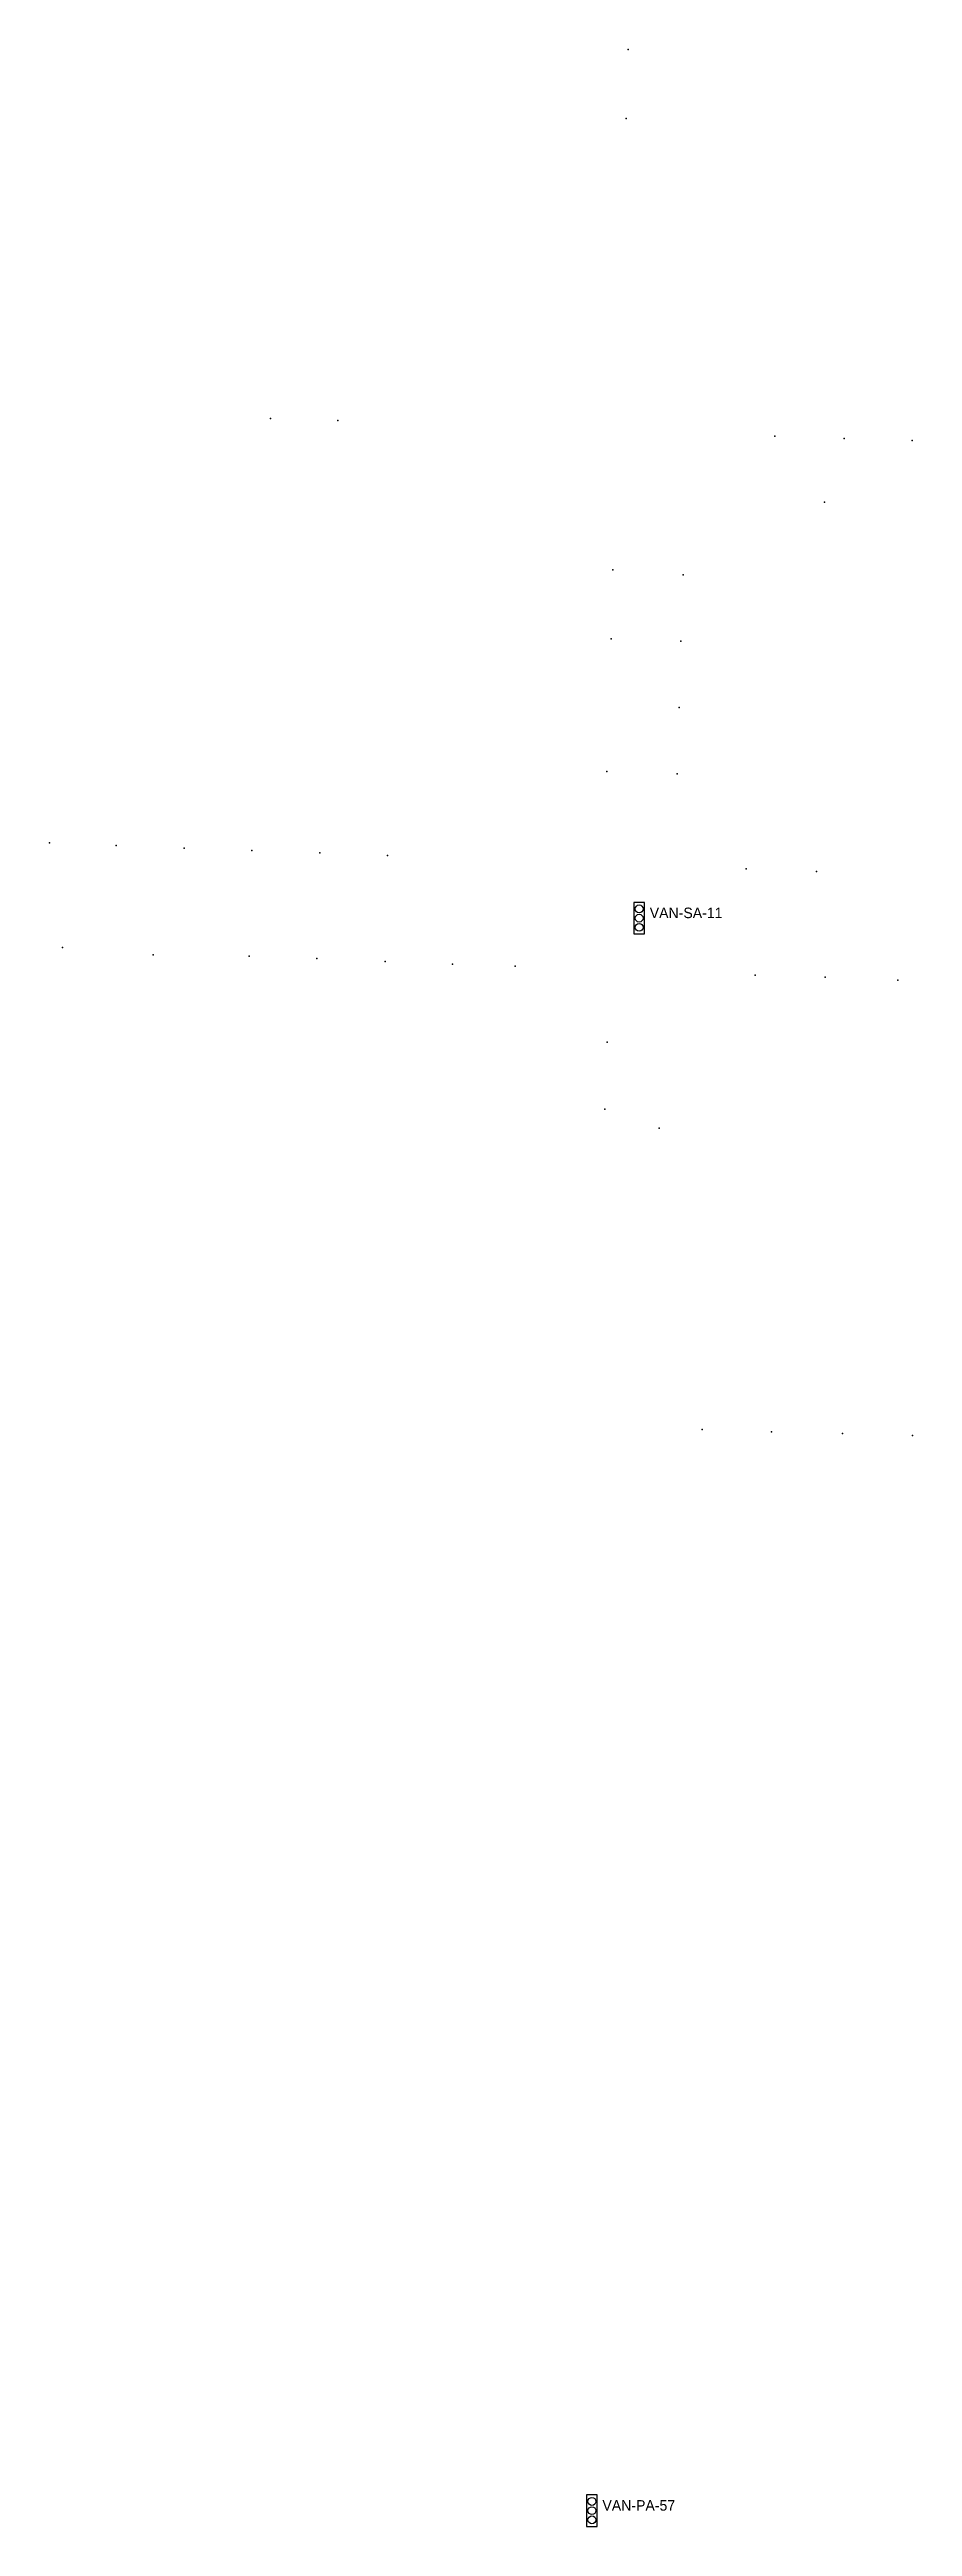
# Model space of a CAD drawing. Header units: inches. Extents: x 486474 to 494239, y 5455982 to 5460069.
# Drawn here: x 492396.9 to 492560.8, y 5456387.9 to 5456858.7 of the extents above; entities that cross this region are included whole.
import ezdxf

# ---------------------------------------------------------------- set-up
doc = ezdxf.new("R2010")
doc.units = ezdxf.units.IN
doc.header["$MEASUREMENT"] = 0
doc.layers.add('Parking Meters', color=10, linetype='Continuous')
doc.layers.add('Traffic Signals', color=10, linetype='Continuous')

msp = doc.modelspace()

# ---------------------------------------------------------------- texts
at = {"layer": 'Traffic Signals', "color": 1}
for s, p in [('VAN-SA-11', (492510.91, 5456693.58)), ('VAN-PA-57', (492501.92, 5456390.93))]:
    msp.add_text(s, height=2, dxfattribs=at).set_placement(p)

# ---------------------------------------------------------------- linework, layer by layer
at = {"layer": 'Parking Meters', "color": 7}
for p in [(492506.84, 5456858.65), (492506.84, 5456858.65), (492506.44, 5456845.56), (492506.44, 5456845.56), (492438.86, 5456788.53), (492438.86, 5456788.53), (492451.64, 5456788.14), (492451.64, 5456788.14), (492534.68, 5456785.16), (492534.68, 5456785.16), (492547.85, 5456784.73), (492547.85, 5456784.73), (492560.77, 5456784.36), (492560.77, 5456784.36), (492544.14, 5456772.66), (492544.14, 5456772.66), (492503.93, 5456759.77), (492503.93, 5456759.77), (492517.24, 5456758.83), (492517.24, 5456758.83), (492503.6, 5456746.68), (492503.6, 5456746.68), (492516.84, 5456746.19), (492516.84, 5456746.19), (492516.5, 5456733.62), (492516.5, 5456733.62), (492502.79, 5456721.47), (492516.11, 5456721.03), (492516.11, 5456721.03), (492396.9, 5456707.92), (492396.9, 5456707.92), (492409.58, 5456707.37), (492409.58, 5456707.37), (492422.47, 5456706.86), (492422.47, 5456706.86), (492435.31, 5456706.42), (492435.31, 5456706.42), (492448.25, 5456705.97), (492448.25, 5456705.97), (492461.1, 5456705.47), (492461.1, 5456705.47), (492529.26, 5456702.94), (492542.57, 5456702.42), (492542.57, 5456702.42), (492399.37, 5456687.99), (492399.37, 5456687.99), (492416.58, 5456686.61), (492416.58, 5456686.61), (492434.82, 5456686.36), (492434.82, 5456686.36), (492447.65, 5456685.88), (492447.65, 5456685.88), (492460.66, 5456685.37), (492460.66, 5456685.37), (492473.47, 5456684.85), (492473.47, 5456684.85), (492485.38, 5456684.46), (492485.38, 5456684.46), (492530.91, 5456682.74), (492530.91, 5456682.74), (492544.24, 5456682.37), (492544.24, 5456682.37), (492558.06, 5456681.78), (492558.06, 5456681.78), (492502.8, 5456670.01), (492502.36, 5456657.29), (492502.36, 5456657.29), (492512.69, 5456653.64), (492512.69, 5456653.64), (492520.85, 5456596.41), (492534.05, 5456595.94), (492534.05, 5456595.94), (492547.5, 5456595.65), (492547.5, 5456595.65), (492560.81, 5456595.25), (492560.81, 5456595.25)]:
    msp.add_point(p, dxfattribs=at)
at = {"layer": 'Traffic Signals', "color": 1}
for points in [[(492507.91, 5456690.58), (492509.91, 5456690.58), (492509.91, 5456696.58), (492507.91, 5456696.58)], [(492498.92, 5456387.93), (492500.92, 5456387.93), (492500.92, 5456393.93), (492498.92, 5456393.93)]]:
    msp.add_lwpolyline(points, close=True, dxfattribs=at)
for centre in [(492508.91, 5456695.33), (492508.91, 5456693.58), (492508.91, 5456691.83), (492499.92, 5456392.68), (492499.92, 5456390.93), (492499.92, 5456389.18)]:
    msp.add_circle(centre, 0.75, dxfattribs=at)

msp.set_redraw_order([(e.dxf.handle, doc.entitydb.next_handle()) for e in msp.query("TEXT MTEXT ATTDEF DIMENSION ARC_DIMENSION")])  # texts and dimensions are drawn at this point

doc.saveas('drawing.dxf')
